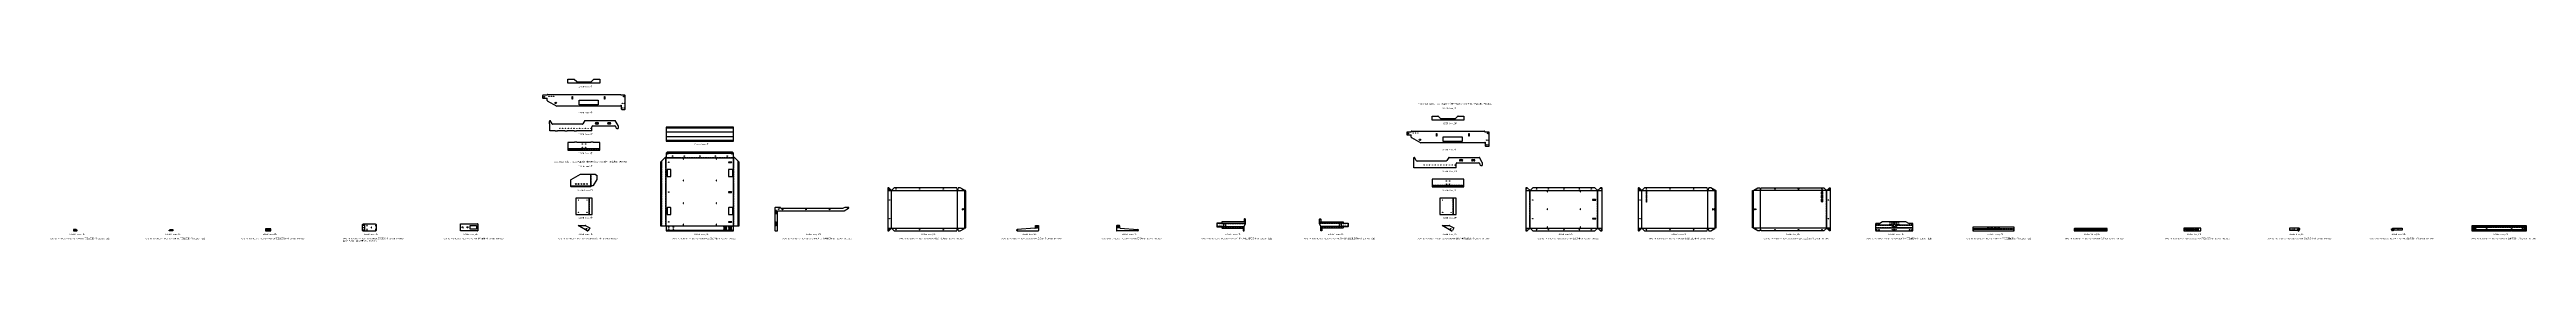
# Model space of a CAD drawing. Header units: inches. Extents: x -1146 to 51400, y 26380 to 29836.
import ezdxf

# ---------------------------------------------------------------- set-up
doc = ezdxf.new("R2010")
doc.units = ezdxf.units.IN
doc.header["$LTSCALE"] = 0.194989
doc.linetypes.add('CENTER', pattern=[50.8, 31.75, -6.35, 6.35, -6.35])
doc.layers.add('可见 (ISO)', color=7, linetype='Continuous', lineweight=25)
doc.layers.add('折弯线', color=1, linetype='CENTER')
doc.styles.add('Z-English', font='gbenor.shx', dxfattribs={"height": 10, "bigfont": 'hztxt.shx'})

msp = doc.modelspace()

# ---------------------------------------------------------------- linework, layer by layer
at = {"layer": '可见 (ISO)'}
for p, q in [((9315, 29489), (9315, 29441)), ((9410, 29495), (9321, 29495)), ((9321, 29435), (9410, 29435)), ((9410, 29495), (9410, 29509)), ((9410, 29386), (9410, 29435)), ((9416, 29515), (10964, 29515)), ((9851, 29836), (9976, 29836)), ((9851, 29751), (9851, 29836)), ((10529, 29751), (9851, 29751)), ((9943, 29410), (9943, 29470)), ((9943, 29470), (9951, 29470)), ((9951, 29470), (9951, 29410)), ((10037, 29779), (9983, 29833)), ((10336, 29776), (10044, 29776)), ((10397, 29833), (10343, 29779)), ((10404, 29836), (10529, 29836)), ((10529, 29836), (10529, 29751)), ((10629, 29410), (10629, 29470)), ((10629, 29470), (10637, 29470)), ((10637, 29470), (10637, 29410)), ((10970, 29509), (10970, 29495)), ((11055, 29495), (10970, 29495)), ((11065, 29205), (11065, 29485)), ((9413, 29381), (9613, 29266)), ((9462, 28939), (9467, 28939)), ((9462, 28890), (9462, 28939)), ((9467, 28959), (9473, 28959)), ((9467, 28939), (9467, 28959)), ((9516, 28889), (9477, 28956)), ((10964, 29265), (9616, 29265)), ((9951, 29410), (9943, 29410)), ((10090, 29295), (10090, 29395)), ((10090, 29395), (10490, 29395)), ((10490, 29295), (10090, 29295)), ((10207, 28956), (10168, 28889)), ((10211, 28959), (10851, 28959)), ((10447, 28914), (10487, 28914)), ((10490, 29395), (10490, 29295)), ((10637, 29410), (10629, 29410)), ((10707, 28914), (10747, 28914)), ((10916, 28850), (10855, 28956)), ((10970, 29285), (10982, 29285)), ((10970, 29285), (10970, 29271)), ((10982, 29285), (10982, 29205)), ((10992, 29195), (11055, 29195)), ((28182, 29053), (28307, 29053)), ((28182, 28968), (28182, 29053)), ((28860, 28968), (28182, 28968)), ((28368, 28995), (28314, 29050)), ((28667, 28993), (28375, 28993)), ((28728, 29050), (28674, 28995)), ((28735, 29053), (28860, 29053)), ((28860, 29053), (28860, 28968)), ((9467, 28890), (9462, 28890)), ((9467, 28739), (9467, 28890)), ((9583, 28739), (9467, 28739)), ((10150, 28879), (9533, 28879)), ((9583, 28734), (9583, 28739)), ((9632, 28734), (9583, 28734)), ((9783, 28739), (9632, 28739)), ((9632, 28739), (9632, 28734)), ((9783, 28734), (9783, 28739)), ((9832, 28734), (9783, 28734)), ((9983, 28739), (9832, 28739)), ((9832, 28739), (9832, 28734)), ((9983, 28734), (9983, 28739)), ((10032, 28734), (9983, 28734)), ((10361, 28739), (10032, 28739)), ((10032, 28739), (10032, 28734)), ((10361, 28739), (10361, 28824)), ((10381, 28844), (10847, 28844)), ((10487, 28884), (10447, 28884)), ((10747, 28884), (10707, 28884)), ((10867, 28824), (10867, 28809)), ((10887, 28789), (10917, 28789)), ((10917, 28847), (10917, 28789)), ((27646, 28705), (27646, 28657)), ((27741, 28711), (27652, 28711)), ((27652, 28651), (27741, 28651)), ((27741, 28711), (27741, 28725)), ((27741, 28603), (27741, 28651)), ((27744, 28598), (27944, 28482)), ((27747, 28731), (29295, 28731)), ((29295, 28481), (27947, 28481)), ((28274, 28626), (28274, 28686)), ((28274, 28686), (28282, 28686)), ((28282, 28626), (28274, 28626)), ((28282, 28686), (28282, 28626)), ((28421, 28511), (28421, 28611)), ((28421, 28611), (28821, 28611)), ((28821, 28511), (28421, 28511)), ((28821, 28611), (28821, 28511)), ((28960, 28626), (28960, 28686)), ((28960, 28686), (28968, 28686)), ((28968, 28626), (28960, 28626)), ((28968, 28686), (28968, 28626)), ((29301, 28725), (29301, 28711)), ((29386, 28711), (29301, 28711)), ((29301, 28501), (29313, 28501)), ((29301, 28501), (29301, 28487)), ((29313, 28501), (29313, 28421)), ((29323, 28411), (29386, 28411)), ((29396, 28421), (29396, 28701)), ((27794, 28155), (27798, 28155)), ((27794, 28106), (27794, 28155)), ((27798, 28106), (27794, 28106)), ((27798, 28175), (27804, 28175)), ((27798, 28155), (27798, 28175)), ((27798, 27955), (27798, 28106)), ((27914, 27955), (27798, 27955)), ((27848, 28105), (27809, 28172)), ((28482, 28095), (27865, 28095)), ((27914, 27950), (27914, 27955)), ((27963, 27950), (27914, 27950)), ((28114, 27955), (27963, 27955)), ((27963, 27955), (27963, 27950)), ((28114, 27950), (28114, 27955)), ((28163, 27950), (28114, 27950)), ((28314, 27955), (28163, 27955)), ((28163, 27955), (28163, 27950)), ((28314, 27950), (28314, 27955)), ((28363, 27950), (28314, 27950)), ((28692, 27955), (28363, 27955)), ((28363, 27955), (28363, 27950)), ((28538, 28172), (28499, 28105)), ((28543, 28175), (29182, 28175)), ((28692, 27955), (28692, 28040)), ((28712, 28060), (29178, 28060)), ((28778, 28130), (28818, 28130)), ((28818, 28100), (28778, 28100)), ((29038, 28130), (29078, 28130)), ((29078, 28100), (29038, 28100)), ((29248, 28066), (29186, 28172)), ((29198, 28040), (29198, 28025)), ((29218, 28005), (29248, 28005)), ((29248, 28064), (29248, 28005)), ((14243, 27101), (14243, 26621)), ((14353, 27111), (14253, 27111)), ((14262, 26981), (14262, 27041)), ((14273, 27041), (14273, 26981)), ((14298, 26621), (14298, 27026)), ((14308, 27036), (15705, 27036)), ((14373, 27091), (15693, 27091)), ((15726, 27109), (15693, 27091)), ((15710, 27037), (15806, 27092)), ((15801, 27111), (15731, 27111)), ((7570, 26616), (7570, 26756)), ((7575, 26761), (7935, 26761)), ((7935, 26611), (7575, 26611)), ((7780, 26646), (7780, 26726)), ((7780, 26726), (7912, 26726)), ((7912, 26646), (7780, 26646)), ((7912, 26726), (7912, 26646)), ((7940, 26756), (7940, 26616)), ((10066, 26723), (10224, 26723)), ((10256, 26613), (10066, 26723)), ((10229, 26721), (10313, 26673)), ((10313, 26673), (10283, 26621)), ((14253, 26611), (14288, 26611)), ((14262, 26731), (14262, 26791)), ((14273, 26791), (14273, 26731)), ((19758, 26666), (19382, 26641)), ((19383, 26611), (19827, 26611)), ((19767, 26676), (19767, 26676)), ((19837, 26676), (19837, 26621)), ((21488, 26676), (21488, 26621)), ((21942, 26611), (21498, 26611)), ((21558, 26676), (21558, 26676)), ((21567, 26666), (21943, 26641)), ((28398, 26723), (28555, 26723)), ((28587, 26613), (28398, 26723)), ((28560, 26721), (28645, 26673)), ((28645, 26673), (28615, 26621))]:
    msp.add_line(p, q, dxfattribs=at)
for points in [[(9851, 28329), (10529, 28329), (10529, 28488, 0.414214), (10524, 28493), (10390, 28493), (10390, 28498), (10340, 28498), (10340, 28493), (10040, 28493), (10040, 28498), (9990, 28498), (9990, 28493), (9856, 28493, 0.414214), (9851, 28488)], [(11933, 28527, 0.414214), (11938, 28522), (13362, 28522, 0.414214), (13367, 28527), (13367, 28816, 0.414214), (13362, 28821), (11938, 28821, 0.414214), (11933, 28816)], [(11955, 27776, 0.414214), (11965, 27766), (12025, 27766, 0.414214), (12035, 27776), (12035, 27906, 0.414214), (12025, 27916), (11965, 27916, 0.414214), (11955, 27906)], [(12302, 28138), (12302, 28148, 1), (12297, 28148), (12297, 28138, 1)], [(13002, 28138), (13002, 28148, 1), (12997, 28148), (12997, 28138, 1)], [(13260, 28065), (13320, 28065, 1), (13320, 28076), (13260, 28076, 1)], [(13255, 27776, 0.414214), (13265, 27766), (13340, 27766, 0.414214), (13350, 27776), (13350, 27906, 0.414214), (13340, 27916), (13265, 27916, 0.414214), (13255, 27906)], [(10421, 27818, -0.131645), (10426, 27816), (10458, 27798, -0.267957), (10463, 27789), (10463, 27707, -0.131652), (10462, 27702), (10387, 27573, -0.267949), (10379, 27568), (10341, 27568), (10338, 27571), (10339, 27567), (10339, 27545), (9926, 27545, -0.414214), (9916, 27555), (9916, 27694, -0.267949), (9921, 27703), (10118, 27816, -0.131652), (10123, 27818)], [(12302, 27678), (12302, 27688, 1), (12297, 27688), (12297, 27678, 1)], [(13002, 27678), (13002, 27688, 1), (12997, 27688), (12997, 27678, 1)], [(13260, 27430), (13320, 27430, 1), (13320, 27441), (13260, 27441, 1)], [(16637, 26621, 0.414214), (16647, 26611), (16657, 26611), (16715, 26669), (16773, 26611), (18101, 26611), (18117, 26671), (18133, 26611), (18170, 26611, 0.131644), (18175, 26612), (18262, 26662), (18262, 26672), (18281, 26672, 0.414214), (18291, 26682), (18291, 27457, 0.414214), (18281, 27467), (18262, 27467), (18262, 27477), (18175, 27527, 0.131644), (18170, 27528), (18133, 27528), (18117, 27468), (18101, 27528), (16773, 27528), (16715, 27470), (16657, 27528), (16647, 27528, 0.414214), (16637, 27518)], [(28182, 27545), (28860, 27545), (28860, 27705, 0.414214), (28855, 27710), (28721, 27710), (28721, 27714), (28671, 27714), (28671, 27710), (28371, 27710), (28371, 27714), (28321, 27714), (28321, 27710), (28187, 27710, 0.414214), (28182, 27705)], [(30170, 26621, 0.414214), (30180, 26611), (30204, 26611), (30262, 26669), (30321, 26611), (31639, 26611), (31697, 26669), (31756, 26611), (31780, 26611, 0.414214), (31790, 26621), (31790, 27518, 0.414214), (31780, 27528), (31756, 27528), (31697, 27470), (31639, 27528), (30321, 27528), (30262, 27470), (30204, 27528), (30180, 27528, 0.414214), (30170, 27518)], [(30633, 27443), (30633, 27453, 1), (30627, 27453), (30627, 27443, 1)], [(31333, 27443), (31333, 27453, 1), (31327, 27453), (31327, 27443, 1)], [(32556, 26621, 0.414214), (32566, 26611), (32575, 26611), (32633, 26669), (32692, 26611), (34020, 26611), (34036, 26671), (34052, 26611), (34089, 26611, 0.131644), (34094, 26612), (34180, 26662), (34180, 26672), (34200, 26672, 0.414214), (34210, 26682), (34210, 27457, 0.414214), (34200, 27467), (34180, 27467), (34180, 27477), (34094, 27527, 0.131644), (34089, 27528), (34052, 27528), (34036, 27468), (34020, 27528), (32692, 27528), (32633, 27470), (32575, 27528), (32566, 27528, 0.414214), (32556, 27518)], [(32740, 27393), (32740, 27443, 1), (32722, 27443), (32722, 27393, 1)], [(32740, 27313), (32740, 27363, 1), (32722, 27363), (32722, 27313, 1)], [(36632, 26621, -0.414214), (36622, 26611), (36613, 26611), (36555, 26669), (36496, 26611), (35168, 26611), (35152, 26671), (35136, 26611), (35099, 26611, -0.131644), (35094, 26612), (35008, 26662), (35008, 26672), (34988, 26672, -0.414214), (34978, 26682), (34978, 27457, -0.414214), (34988, 27467), (35008, 27467), (35008, 27477), (35094, 27527, -0.131644), (35099, 27528), (35136, 27528), (35152, 27468), (35168, 27528), (36496, 27528), (36555, 27470), (36613, 27528), (36622, 27528, -0.414214), (36632, 27518)], [(36448, 27393), (36448, 27443, -1), (36466, 27443), (36466, 27393, -1)], [(36448, 27313), (36448, 27363, -1), (36466, 27363), (36466, 27313, -1)], [(11955, 26966, 0.414214), (11965, 26956), (12025, 26956, 0.414214), (12035, 26966), (12035, 27096, 0.414214), (12025, 27106), (11965, 27106, 0.414214), (11955, 27096)], [(12302, 27198), (12302, 27208, 1), (12297, 27208), (12297, 27198, 1)], [(13002, 27198), (13002, 27208, 1), (12997, 27208), (12997, 27198, 1)], [(13260, 26795), (13320, 26795, 1), (13320, 26806), (13260, 26806, 1)], [(13255, 26966, 0.414214), (13265, 26956), (13340, 26956, 0.414214), (13350, 26966), (13350, 27096, 0.414214), (13340, 27106), (13265, 27106, 0.414214), (13255, 27096)], [(18222, 27062), (18222, 27077, 1), (18215, 27077), (18215, 27062, 1)], [(18247, 27062), (18247, 27077, 1), (18240, 27077), (18240, 27062, 1)], [(23619, 26702, 0.414214), (23624, 26697), (23714, 26697, 0.414214), (23719, 26702), (23719, 26710), (23724, 26710), (23724, 26676, 0.414214), (23729, 26671), (24168, 26671, -0.414214), (24173, 26666), (24173, 26616, 0.414214), (24178, 26611), (24193, 26611, 0.414214), (24198, 26616), (24198, 26707), (24223, 26767), (24223, 26859, 0.414214), (24218, 26864), (24203, 26864, 0.414214), (24198, 26859), (24198, 26809, -0.414214), (24193, 26804), (23729, 26804, 0.414214), (23724, 26799), (23724, 26765), (23719, 26765), (23719, 26772, 0.414214), (23714, 26777), (23624, 26777, 0.414214), (23619, 26772)], [(26401, 26702, -0.414214), (26396, 26697), (26306, 26697, -0.414214), (26301, 26702), (26301, 26710), (26296, 26710), (26296, 26676, -0.414214), (26291, 26671), (25852, 26671, 0.414214), (25847, 26666), (25847, 26616, -0.414214), (25842, 26611), (25827, 26611, -0.414214), (25822, 26616), (25822, 26707), (25797, 26767), (25797, 26859, -0.414214), (25802, 26864), (25817, 26864, -0.414214), (25822, 26859), (25822, 26809, 0.414214), (25827, 26804), (26291, 26804, -0.414214), (26296, 26799), (26296, 26765), (26301, 26765), (26301, 26772, -0.414214), (26306, 26777), (26396, 26777, -0.414214), (26401, 26772)], [(30633, 27064), (30633, 27074, 1), (30627, 27074), (30627, 27064, 1)], [(31333, 27064), (31333, 27074, 1), (31327, 27074), (31327, 27064, 1)], [(31590, 27264), (31650, 27264, 1), (31650, 27275), (31590, 27275, 1)], [(31590, 26864), (31650, 26864, 1), (31650, 26875), (31590, 26875, 1)], [(32740, 27233), (32740, 27283, 1), (32722, 27283), (32722, 27233, 1)], [(34141, 27062), (34141, 27077, 1), (34134, 27077), (34134, 27062, 1)], [(34166, 27062), (34166, 27077, 1), (34159, 27077), (34159, 27062, 1)], [(35022, 27062), (35022, 27077, -1), (35029, 27077), (35029, 27062, -1)], [(35047, 27062), (35047, 27077, -1), (35054, 27077), (35054, 27062, -1)], [(36448, 27233), (36448, 27283, -1), (36466, 27283), (36466, 27233, -1)], [(37593, 26621, 0.414214), (37603, 26611), (38372, 26611, 0.414214), (38382, 26621), (38382, 26759, 0.414214), (38372, 26769), (38300, 26769, -0.124937), (38295, 26770), (38235, 26803, 0.124937), (38230, 26804), (37745, 26804, 0.124937), (37741, 26803), (37680, 26770, -0.124937), (37676, 26769), (37603, 26769, 0.414214), (37593, 26759)], [(-639, 26616, 0.414214), (-634, 26611), (-572, 26611, 0.767327), (-567, 26629), (-585, 26640, 0.131652), (-588, 26641), (-634, 26641, 0.414214), (-639, 26636)], [(1468, 26616, -0.414214), (1463, 26611), (1401, 26611, -0.767327), (1396, 26629), (1414, 26640, -0.131652), (1416, 26641), (1463, 26641, -0.414214), (1468, 26636)], [(3437, 26616, 0.414214), (3442, 26611), (3545, 26611, 0.414214), (3550, 26616), (3550, 26651, 0.414214), (3545, 26656), (3442, 26656, 0.414214), (3437, 26651)], [(3447, 26645), (3457, 26645, 1), (3457, 26651), (3447, 26651, 1)], [(3447, 26615), (3457, 26615, 1), (3457, 26621), (3447, 26621, 1)], [(3539, 26628), (3539, 26638, 1), (3521, 26638), (3521, 26628, 1)], [(5485, 26631, 0.414214), (5505, 26611), (5770, 26611, 0.414214), (5790, 26631), (5790, 26731, 0.414214), (5770, 26751), (5505, 26751, 0.414214), (5485, 26731)], [(5595, 26720), (5595, 26730, 1), (5587, 26730), (5587, 26720, 1)], [(5595, 26631), (5595, 26641, 1), (5587, 26641), (5587, 26631, 1)], [(5685, 26676), (5685, 26686, 1), (5677, 26686), (5677, 26676, 1)], [(5774, 26720), (5774, 26730, 1), (5766, 26730), (5766, 26720, 1)], [(5774, 26631), (5774, 26641, 1), (5766, 26641), (5766, 26631, 1)], [(12302, 26738), (12302, 26748, 1), (12297, 26748), (12297, 26738, 1)], [(13002, 26738), (13002, 26748, 1), (12997, 26748), (12997, 26738, 1)], [(13160, 26685), (13220, 26685, 1), (13220, 26696), (13160, 26696, 1)], [(13160, 26645), (13220, 26645, 1), (13220, 26656), (13160, 26656, 1)], [(13260, 26685), (13320, 26685, 1), (13320, 26696), (13260, 26696, 1)], [(13260, 26645), (13320, 26645, 1), (13320, 26656), (13260, 26656, 1)], [(30633, 26686), (30633, 26696, 1), (30627, 26696), (30627, 26686, 1)], [(31333, 26686), (31333, 26696, 1), (31327, 26696), (31327, 26686, 1)], [(37963, 26744), (37963, 26722, 1), (38013, 26722), (38013, 26744)], [(39654, 26616, 0.414214), (39659, 26611), (40527, 26611, 0.414214), (40532, 26616), (40532, 26687, 0.414214), (40527, 26692), (39659, 26692, 0.414214), (39654, 26687)], [(41807, 26611), (42507, 26611), (42507, 26655, 0.414214), (42502, 26660), (41812, 26660, 0.414214), (41807, 26655)], [(44133, 26616, 0.414214), (44138, 26611), (44489, 26611, 0.414214), (44494, 26616), (44494, 26666, 0.414214), (44489, 26671), (44138, 26671, 0.414214), (44133, 26666)], [(44205, 26631), (44255, 26631, 1), (44255, 26650), (44205, 26650, 1)], [(44285, 26631), (44335, 26631, 1), (44335, 26650), (44285, 26650, 1)], [(44365, 26631), (44415, 26631, 1), (44415, 26650), (44365, 26650, 1)], [(46370, 26630, 0.414214), (46375, 26625), (46544, 26625), (46567, 26611, 0.414214), (46574, 26613), (46595, 26650, 0.414214), (46593, 26656), (46570, 26670), (46375, 26670, 0.414214), (46370, 26665)], [(46568, 26620), (46573, 26629, 1), (46567, 26633), (46562, 26624, 1)], [(46581, 26642), (46586, 26651, 1), (46579, 26654), (46574, 26646, 1)], [(48764, 26630, -0.414214), (48759, 26625), (48590, 26625), (48567, 26611, -0.414214), (48560, 26613), (48539, 26650, -0.414214), (48541, 26656), (48564, 26670), (48759, 26670, -0.414214), (48764, 26665)], [(48553, 26642), (48548, 26651, -1), (48554, 26654), (48559, 26646, -1)], [(48566, 26620), (48561, 26629, -1), (48567, 26633), (48572, 26624, -1)], [(50240, 26616, 0.414214), (50245, 26611), (50544, 26611, 0.414214), (50549, 26616), (50549, 26621, -0.414214), (50555, 26627, -0.414214), (50561, 26621), (50561, 26616, 0.414214), (50566, 26611), (51074, 26611, 0.414214), (51079, 26616), (51079, 26621, -0.414214), (51085, 26627, -0.414214), (51091, 26621), (51091, 26616, 0.414214), (51096, 26611), (51395, 26611, 0.414214), (51400, 26616), (51400, 26716, 0.414214), (51395, 26721), (51096, 26721, 0.414214), (51091, 26716), (51091, 26711, -0.414214), (51085, 26704, -0.414214), (51079, 26711), (51079, 26716, 0.414214), (51074, 26721), (50566, 26721, 0.414214), (50561, 26716), (50561, 26711, -0.414214), (50555, 26704, -0.414214), (50549, 26711), (50549, 26716, 0.414214), (50544, 26721), (50245, 26721, 0.414214), (50240, 26716)], [(50257, 26675), (50272, 26675, 1), (50272, 26682), (50257, 26682, 1)], [(50257, 26650), (50272, 26650, 1), (50272, 26657), (50257, 26657, 1)], [(50287, 26675), (50302, 26675, 1), (50302, 26682), (50287, 26682, 1)], [(50287, 26650), (50302, 26650, 1), (50302, 26657), (50287, 26657, 1)], [(50317, 26675), (50332, 26675, 1), (50332, 26682), (50317, 26682, 1)], [(50317, 26650), (50332, 26650, 1), (50332, 26657), (50317, 26657, 1)], [(51307, 26675), (51322, 26675, 1), (51322, 26682), (51307, 26682, 1)], [(51307, 26650), (51322, 26650, 1), (51322, 26657), (51307, 26657, 1)], [(51337, 26675), (51352, 26675, 1), (51352, 26682), (51337, 26682, 1)], [(51337, 26650), (51352, 26650, 1), (51352, 26657), (51337, 26657, 1)], [(51367, 26675), (51382, 26675, 1), (51382, 26682), (51367, 26682, 1)], [(51367, 26650), (51382, 26650, 1), (51382, 26657), (51367, 26657, 1)]]:
    msp.add_lwpolyline(points, format="xyb", close=True, dxfattribs=at)
for points in [[(11815, 28074), (11815, 26716), (11929, 26716), (11936, 26722), (11933, 26715), (11933, 26611), (13367, 26611), (13367, 26715), (13364, 26722), (13371, 26716), (13485, 26716), (13485, 28074), (13388, 28171), (13371, 28171), (13364, 28165), (13367, 28172), (13367, 28262), (13343, 28286), (11957, 28286), (11933, 28262), (11933, 28172), (11936, 28165), (11929, 28171), (11912, 28171)], [(10017, 26959), (10362, 26959), (10362, 27309), (10017, 27309)], [(28349, 26959), (28694, 26959), (28694, 27309), (28349, 27309)]]:
    msp.add_lwpolyline(points, close=True, dxfattribs=at)
for points in [[(19767, 26676), (19767, 26713, -0.414214), (19777, 26723), (19827, 26723, -0.414214), (19837, 26713), (19837, 26676)], [(21558, 26676), (21558, 26713, 0.414214), (21548, 26723), (21498, 26723, 0.414214), (21488, 26713), (21488, 26676)]]:
    msp.add_lwpolyline(points, format="xyb", dxfattribs=at)
for centre, radius in [((9345, 29465), 8), ((9450, 29475), 3.32), ((9500, 29475), 3.32), ((9550, 29475), 3.32), ((11035, 29470), 8), ((9594, 29333), 15), ((11005, 29325), 4.19), ((11005, 29225), 4.19), ((11045, 29325), 4.19), ((11045, 29225), 4.19), ((9681, 28794), 2.46), ((9741, 28794), 2.46), ((9801, 28794), 2.46), ((9861, 28794), 2.46), ((9921, 28794), 2.46), ((9981, 28794), 2.46), ((10041, 28794), 2.46), ((10101, 28794), 2.46), ((10155, 28458), 4.19), ((10155, 28388), 4.19), ((10161, 28794), 2.46), ((10221, 28794), 2.46), ((10225, 28458), 4.19), ((10225, 28388), 4.19), ((10281, 28794), 2.46), ((10341, 28794), 2.46), ((27676, 28681), 8), ((27781, 28691), 3.32), ((27831, 28691), 3.32), ((27881, 28691), 3.32), ((27926, 28549), 15), ((29336, 28541), 4.19), ((29336, 28441), 4.19), ((29366, 28686), 8), ((29376, 28541), 4.19), ((29376, 28441), 4.19), ((11970, 28246), 5.5), ((11990, 28071), 5.5), ((12070, 28201), 5.5), ((12320, 28201), 5.5), ((12650, 28201), 5.5), ((12980, 28201), 5.5), ((13230, 28201), 5.5), ((13330, 28246), 5.5), ((28012, 28010), 2.46), ((28072, 28010), 2.46), ((28132, 28010), 2.46), ((28192, 28010), 2.46), ((28252, 28010), 2.46), ((28312, 28010), 2.46), ((28372, 28010), 2.46), ((28432, 28010), 2.46), ((28492, 28010), 2.46), ((28552, 28010), 2.46), ((28612, 28010), 2.46), ((28672, 28010), 2.46), ((10016, 27608), 9), ((10076, 27608), 9), ((10136, 27608), 9), ((10196, 27608), 9), ((10256, 27608), 9), ((11990, 27436), 5.5), ((16652, 27498), 5.5), ((16677, 27488), 8), ((16812, 27503), 5.5), ((17312, 27503), 5.5), ((17812, 27503), 5.5), ((18223, 27482), 5.5), ((28486, 27674), 4.19), ((28486, 27604), 4.19), ((28556, 27674), 4.19), ((28556, 27604), 4.19), ((30185, 27508), 5.5), ((30400, 27503), 5.5), ((30650, 27503), 5.5), ((30980, 27503), 5.5), ((31310, 27503), 5.5), ((31560, 27503), 5.5), ((31775, 27508), 5.5), ((32571, 27498), 5.5), ((32596, 27488), 8), ((32731, 27503), 5.5), ((33231, 27503), 5.5), ((33731, 27503), 5.5), ((34141, 27482), 5.5), ((35047, 27482), 5.5), ((35457, 27503), 5.5), ((35957, 27503), 5.5), ((36457, 27503), 5.5), ((36592, 27488), 8), ((36617, 27498), 5.5), ((10077, 27264), 2.46), ((10077, 27004), 2.46), ((10257, 27264), 2.46), ((10257, 27004), 2.46), ((11990, 26801), 5.5), ((14323, 27071), 8), ((14333, 27096), 5.5), ((14403, 27066), 5.5), ((14903, 27066), 5.5), ((15403, 27066), 5.5), ((15793, 27096), 5.5), ((16677, 27269), 5.5), ((16677, 26869), 5.5), ((24210, 26850), 4.19), ((24210, 26800), 4.19), ((25810, 26850), 4.19), ((25810, 26800), 4.19), ((28409, 27264), 2.46), ((28409, 27004), 2.46), ((28589, 27264), 2.46), ((28589, 27004), 2.46), ((30320, 27269), 5.5), ((30320, 26869), 5.5), ((32596, 27269), 5.5), ((32596, 26869), 5.5), ((36592, 27269), 5.5), ((36592, 26869), 5.5), ((-629, 26626), 3.5), ((-609, 26626), 3.5), ((-572, 26621), 5), ((1401, 26621), 5), ((1438, 26626), 3.5), ((1458, 26626), 3.5), ((5510, 26681), 4.25), ((7575, 26756), 2.75), ((7575, 26686), 2.75), ((7575, 26616), 2.75), ((7614, 26701), 1.75), ((7620, 26686), 5.5), ((7627, 26671), 1.75), ((7720, 26686), 11.2), ((7755, 26756), 2.75), ((7755, 26616), 2.75), ((7935, 26756), 2.75), ((7935, 26686), 2.75), ((7935, 26616), 2.75), ((10246, 26655), 6.5), ((11990, 26691), 5.5), ((11990, 26651), 5.5), ((12090, 26691), 5.5), ((12090, 26651), 5.5), ((16652, 26641), 5.5), ((16677, 26651), 8), ((16812, 26636), 5.5), ((17312, 26636), 5.5), ((17812, 26636), 5.5), ((18223, 26657), 5.5), ((19383, 26626), 9), ((19792, 26707), 5.5), ((19827, 26707), 5.5), ((21498, 26707), 5.5), ((21533, 26707), 5.5), ((21942, 26626), 9), ((23634, 26762), 4.5), ((23634, 26712), 4.5), ((23669, 26762), 4.5), ((23669, 26712), 4.5), ((23704, 26762), 4.5), ((23704, 26712), 4.5), ((23759, 26750), 4.5), ((23759, 26725), 4.5), ((23799, 26750), 4.5), ((23799, 26725), 4.5), ((24185, 26675), 5.5), ((24185, 26625), 5.5), ((25835, 26675), 5.5), ((25835, 26625), 5.5), ((26221, 26750), 4.5), ((26221, 26725), 4.5), ((26261, 26750), 4.5), ((26261, 26725), 4.5), ((26316, 26762), 4.5), ((26316, 26712), 4.5), ((26351, 26762), 4.5), ((26351, 26712), 4.5), ((26386, 26762), 4.5), ((26386, 26712), 4.5), ((28578, 26655), 6.5), ((30185, 26631), 5.5), ((30400, 26636), 5.5), ((30650, 26636), 5.5), ((30980, 26636), 5.5), ((31310, 26636), 5.5), ((31560, 26636), 5.5), ((31775, 26631), 5.5), ((32571, 26641), 5.5), ((32596, 26651), 8), ((32731, 26636), 5.5), ((33231, 26636), 5.5), ((33731, 26636), 5.5), ((34141, 26657), 5.5), ((35047, 26657), 5.5), ((35457, 26636), 5.5), ((35957, 26636), 5.5), ((36457, 26636), 5.5), ((36592, 26651), 8), ((36617, 26641), 5.5), ((37614, 26633), 5.5), ((37614, 26756), 4.19), ((37664, 26633), 5.5), ((37664, 26756), 4.19), ((37896, 26794), 4.19), ((37896, 26759), 4.19), ((37932, 26794), 4.19), ((37932, 26759), 4.19), ((37945, 26707), 4.19), ((37950, 26779), 4.19), ((37950, 26636), 4.19), ((37988, 26779), 10), ((37988, 26636), 10), ((38025, 26779), 4.19), ((38025, 26636), 4.19), ((38030, 26707), 4.19), ((38044, 26794), 4.19), ((38044, 26759), 4.19), ((38080, 26794), 4.19), ((38080, 26759), 4.19), ((38312, 26633), 5.5), ((38312, 26756), 4.19), ((38362, 26633), 5.5), ((38362, 26756), 4.19), ((39663, 26638), 4.5), ((39663, 26618), 4.5), ((39972, 26677), 2.46), ((39992, 26677), 2.46), ((40046, 26677), 2.46), ((40066, 26677), 2.46), ((40120, 26677), 2.46), ((40140, 26677), 2.46), ((40194, 26677), 2.46), ((40214, 26677), 2.46), ((40523, 26638), 4.5), ((40523, 26618), 4.5), ((41957, 26652), 5.5), ((42357, 26652), 5.5), ((44158, 26641), 5.25), ((46385, 26660), 2.46), ((46385, 26635), 2.46), ((46415, 26660), 2.46), ((46415, 26635), 2.46), ((46445, 26660), 2.46), ((46445, 26635), 2.46), ((46475, 26660), 2.46), ((46475, 26635), 2.46), ((48659, 26660), 2.46), ((48659, 26635), 2.46), ((48689, 26660), 2.46), ((48689, 26635), 2.46), ((48719, 26660), 2.46), ((48719, 26635), 2.46), ((48749, 26660), 2.46), ((48749, 26635), 2.46), ((50555, 26666), 5.5), ((51085, 26666), 5.5)]:
    msp.add_circle(centre, radius, dxfattribs=at)
for centre, radius, start, end in [((9321, 29489), 6, 90, 180), ((9321, 29441), 6, 180, -90), ((9416, 29509), 6, 90, 180), ((9976, 29826), 10, 45, 90), ((10044, 29786), 10, -135, -90), ((10336, 29786), 10, -90, -45), ((10404, 29826), 10, 90, 135), ((10964, 29509), 6, 0, 90), ((11055, 29485), 10, 0, 90), ((9416, 29386), 6, 180, -120), ((9473, 28954), 5, 30, 90), ((9616, 29271), 6, -120, -90), ((10211, 28954), 5, 90, 150), ((10447, 28899), 15, 90, -90), ((10487, 28899), 15, -90, 90), ((10707, 28899), 15, 90, -90), ((10747, 28899), 15, -90, 90), ((10851, 28954), 5, 30, 90), ((10964, 29271), 6, -90, 0), ((10992, 29205), 10, 180, -90), ((11055, 29205), 10, -90, 0), ((28307, 29043), 10, 45, 90), ((28375, 29003), 10, -135, -90), ((28667, 29003), 10, -90, -45), ((28735, 29043), 10, 90, 135), ((9533, 28899), 20, -150, -90), ((10150, 28899), 20, -90, -30), ((10381, 28824), 20, 90, 180), ((10847, 28824), 20, 0, 90), ((10887, 28809), 20, 180, -90), ((10912, 28847), 5, 0, 30), ((27652, 28705), 6, 90, 180), ((27652, 28657), 6, 180, -90), ((27747, 28725), 6, 90, 180), ((27747, 28603), 6, 180, -120), ((27947, 28487), 6, -120, -90), ((29295, 28725), 6, 0, 90), ((29295, 28487), 6, -90, 0), ((29323, 28421), 10, 180, -90), ((29386, 28701), 10, 0, 90), ((29386, 28421), 10, -90, 0), ((27804, 28170), 5, 30, 90), ((27865, 28115), 20, -150, -90), ((28482, 28115), 20, -90, -30), ((28543, 28170), 5, 90, 150), ((28712, 28040), 20, 90, 180), ((28778, 28115), 15, 90, -90), ((28818, 28115), 15, -90, 90), ((29038, 28115), 15, 90, -90), ((29078, 28115), 15, -90, 90), ((29178, 28040), 20, 0, 90), ((29182, 28170), 5, 30, 90), ((29218, 28025), 20, 180, -90), ((29243, 28064), 5, 0, 30), ((14253, 27101), 10, 90, 180), ((14268, 27041), 5.5, 0, 180), ((14268, 26981), 5.5, 180, 0), ((14308, 27026), 10, 90, 180), ((14353, 27101), 10, 0, 90), ((14373, 27101), 10, 180, -90), ((15705, 27046), 10, -90, -60), ((15731, 27101), 10, 90, 120), ((15801, 27101), 10, -60, 90), ((5501, 26730), 4.25, 100, -80), ((5501, 26631), 4.25, 80, -100), ((5510, 26681), 54.2, 80, 100), ((5510, 26681), 54.2, -100, -80), ((5510, 26681), 45.8, 80, 100), ((5510, 26681), 45.8, -100, -80), ((5519, 26730), 4.25, -100, 80), ((5519, 26631), 4.25, -80, 100), ((7575, 26756), 5, 90, 180), ((7575, 26616), 5, 180, -90), ((7935, 26756), 5, 0, 90), ((7935, 26616), 5, -90, 0), ((10224, 26713), 10, 60, 90), ((10266, 26631), 20, -120, -30), ((14253, 26621), 10, 180, -90), ((14268, 26791), 5.5, 0, 180), ((14268, 26731), 5.5, 180, 0), ((14288, 26621), 10, -90, 0), ((19383, 26626), 15, 93.7943, -90), ((19757, 26676), 10, -86.2057, 0), ((19827, 26621), 10, -90, 0), ((21498, 26621), 10, 180, -90), ((21568, 26676), 10, 180, -93.7943), ((21942, 26626), 15, -90, 86.2057), ((28555, 26713), 10, 60, 90), ((28597, 26631), 20, -120, -30)]:
    msp.add_arc(centre, radius, start, end, dxfattribs=at)
at = {"layer": '折弯线', "color": 1, "linetype": 'CENTER', "ltscale": 0.5}
for points in [[(11933, 28805), (13367, 28805)], [(11933, 28721), (13367, 28721)], [(11933, 28622), (13367, 28622)], [(11933, 28538), (13367, 28538)], [(9851, 28360), (10529, 28360)], [(11837, 26716), (11837, 28096)], [(11930, 28168), (13370, 28168)], [(11932, 26716), (11932, 28171)], [(11934, 28263), (13365, 28263)], [(13367, 26716), (13367, 28171)], [(13462, 26716), (13462, 28096)], [(9916, 27569), (10341, 27569)], [(10340, 27568), (10340, 27818)], [(16637, 27471), (16714, 27471)], [(16715, 26669), (16715, 27470)], [(16716, 27471), (18117, 27471)], [(18117, 26671), (18117, 27468)], [(18118, 27471), (18262, 27471)], [(18268, 26672), (18268, 27467)], [(28182, 27576), (28860, 27576)], [(30170, 27471), (30262, 27471)], [(30262, 26669), (30262, 27470)], [(30263, 27471), (31697, 27471)], [(31697, 26669), (31697, 27470)], [(31698, 27471), (31790, 27471)], [(32556, 27471), (32633, 27471)], [(32633, 26669), (32633, 27470)], [(32634, 27471), (34035, 27471)], [(34036, 26671), (34036, 27468)], [(34037, 27471), (34180, 27471)], [(34186, 26672), (34186, 27467)], [(35002, 26672), (35002, 27467)], [(35151, 27471), (35008, 27471)], [(35152, 26671), (35152, 27468)], [(36554, 27471), (35153, 27471)], [(36632, 27471), (36555, 27471)], [(36555, 26669), (36555, 27470)], [(10305, 26959), (10305, 27309)], [(28636, 26959), (28636, 27309)], [(-591, 26611), (-591, 26641)], [(1420, 26611), (1420, 26641)], [(3472, 26611), (3472, 26656)], [(3502, 26611), (3502, 26656)], [(5543, 26611), (5543, 26751)], [(11930, 26718), (13370, 26718)], [(11933, 26623), (13367, 26623)], [(16637, 26668), (16714, 26668)], [(16716, 26668), (18117, 26668)], [(18118, 26668), (18262, 26668)], [(19767, 26682), (19837, 26682)], [(21558, 26682), (21488, 26682)], [(23724, 26773), (24223, 26773)], [(23724, 26702), (24198, 26702)], [(26296, 26773), (25797, 26773)], [(26296, 26702), (25822, 26702)], [(30170, 26668), (30262, 26668)], [(30263, 26668), (31697, 26668)], [(31698, 26668), (31790, 26668)], [(32556, 26668), (32633, 26668)], [(32634, 26668), (34035, 26668)], [(34037, 26668), (34180, 26668)], [(35151, 26668), (35008, 26668)], [(36554, 26668), (35153, 26668)], [(36632, 26668), (36555, 26668)], [(37593, 26738), (37963, 26738)], [(37593, 26676), (38382, 26676)], [(38013, 26738), (38382, 26738)], [(39654, 26654), (40532, 26654)], [(41807, 26641), (42507, 26641)], [(41807, 26626), (42507, 26626)], [(44181, 26611), (44181, 26671)], [(44440, 26611), (44440, 26671)], [(46539, 26625), (46565, 26670)], [(48595, 26625), (48569, 26670)], [(50240, 26693), (51400, 26693)], [(50240, 26638), (51400, 26638)]]:
    msp.add_lwpolyline(points, dxfattribs=at)
at = {"layer": '折弯线', "color": 5, "linetype": 'CENTER'}
for points in [[(9851, 28367), (10529, 28367)], [(9851, 28353), (10529, 28353)], [(11835, 26716), (11835, 28096)], [(11840, 26716), (11840, 28096)], [(11930, 26716), (11930, 28171)], [(11930, 28171), (13370, 28171)], [(11930, 28166), (13370, 28166)], [(11934, 28266), (13365, 28266)], [(11934, 28261), (13365, 28261)], [(11935, 26716), (11935, 28171)], [(13365, 26716), (13365, 28171)], [(13370, 26716), (13370, 28171)], [(13460, 26716), (13460, 28096)], [(13465, 26716), (13465, 28096)], [(9916, 27570), (10341, 27570)], [(9916, 27568), (10341, 27568)], [(10338, 27568), (10338, 27818)], [(10341, 27568), (10341, 27818)], [(16637, 27473), (16714, 27473)], [(16637, 27468), (16714, 27468)], [(16712, 26669), (16712, 27470)], [(16716, 27473), (18117, 27473)], [(16716, 27468), (18117, 27468)], [(16717, 26669), (16717, 27470)], [(18118, 27473), (18262, 27473)], [(18118, 27468), (18262, 27468)], [(28182, 27583), (28860, 27583)], [(28182, 27570), (28860, 27570)], [(30170, 27473), (30262, 27473)], [(30170, 27468), (30262, 27468)], [(30260, 26669), (30260, 27470)], [(30263, 27473), (31697, 27473)], [(30263, 27468), (31697, 27468)], [(30265, 26669), (30265, 27470)], [(31695, 26669), (31695, 27470)], [(31698, 27473), (31790, 27473)], [(31698, 27468), (31790, 27468)], [(31700, 26669), (31700, 27470)], [(32556, 27473), (32633, 27473)], [(32556, 27468), (32633, 27468)], [(32631, 26669), (32631, 27470)], [(32634, 27473), (34035, 27473)], [(32634, 27468), (34035, 27468)], [(32636, 26669), (32636, 27470)], [(34037, 27473), (34180, 27473)], [(34037, 27468), (34180, 27468)], [(35151, 27473), (35008, 27473)], [(35151, 27468), (35008, 27468)], [(36554, 27473), (35153, 27473)], [(36554, 27468), (35153, 27468)], [(36552, 26669), (36552, 27470)], [(36632, 27473), (36555, 27473)], [(36632, 27468), (36555, 27468)], [(36557, 26669), (36557, 27470)], [(10302, 26959), (10302, 27309)], [(10307, 26959), (10307, 27309)], [(28634, 26959), (28634, 27309)], [(28639, 26959), (28639, 27309)], [(-594, 26611), (-594, 26641)], [(-589, 26611), (-589, 26641)], [(1418, 26611), (1418, 26641)], [(1423, 26611), (1423, 26641)], [(3470, 26611), (3470, 26656)], [(3475, 26611), (3475, 26656)], [(3500, 26611), (3500, 26656)], [(3505, 26611), (3505, 26656)], [(5540, 26611), (5540, 26751)], [(5545, 26611), (5545, 26751)], [(11930, 26721), (13370, 26721)], [(11930, 26716), (13370, 26716)], [(11933, 26626), (13367, 26626)], [(11933, 26621), (13367, 26621)], [(16637, 26671), (16714, 26671)], [(16637, 26666), (16714, 26666)], [(16716, 26671), (18117, 26671)], [(16716, 26666), (18117, 26666)], [(18118, 26671), (18262, 26671)], [(18118, 26666), (18262, 26666)], [(19767, 26686), (19837, 26686)], [(19767, 26678), (19837, 26678)], [(21558, 26686), (21488, 26686)], [(21558, 26678), (21488, 26678)], [(23724, 26777), (24223, 26777)], [(23724, 26769), (24223, 26769)], [(23724, 26706), (24198, 26706)], [(23724, 26697), (24198, 26697)], [(26296, 26777), (25797, 26777)], [(26296, 26769), (25797, 26769)], [(26296, 26706), (25822, 26706)], [(26296, 26697), (25822, 26697)], [(30170, 26671), (30262, 26671)], [(30170, 26666), (30262, 26666)], [(30263, 26671), (31697, 26671)], [(30263, 26666), (31697, 26666)], [(31698, 26671), (31790, 26671)], [(31698, 26666), (31790, 26666)], [(32556, 26671), (32633, 26671)], [(32556, 26666), (32633, 26666)], [(32634, 26671), (34035, 26671)], [(32634, 26666), (34035, 26666)], [(34037, 26671), (34180, 26671)], [(34037, 26666), (34180, 26666)], [(35151, 26671), (35008, 26671)], [(35151, 26666), (35008, 26666)], [(36554, 26671), (35153, 26671)], [(36554, 26666), (35153, 26666)], [(36632, 26671), (36555, 26671)], [(36632, 26666), (36555, 26666)], [(37593, 26742), (37963, 26742)], [(37593, 26734), (37963, 26734)], [(37593, 26681), (38382, 26681)], [(37593, 26672), (38382, 26672)], [(38013, 26742), (38382, 26742)], [(38013, 26734), (38382, 26734)], [(39654, 26659), (40532, 26659)], [(39654, 26650), (40532, 26650)], [(41807, 26627), (42507, 26627)], [(41807, 26625), (42507, 26625)], [(44178, 26611), (44178, 26671)], [(44183, 26611), (44183, 26671)], [(44437, 26611), (44437, 26671)], [(44442, 26611), (44442, 26671)], [(46534, 26625), (46560, 26670)], [(46544, 26625), (46570, 26670)], [(48590, 26625), (48564, 26670)], [(48600, 26625), (48574, 26670)], [(50240, 26696), (51400, 26696)], [(50240, 26691), (51400, 26691)], [(50240, 26641), (51400, 26641)], [(50240, 26636), (51400, 26636)]]:
    msp.add_lwpolyline(points, dxfattribs=at)

# ---------------------------------------------------------------- texts
at = {"color": 3, "style": 'Z-English'}
for s, p in [('Q235B-8mm,2件', (10072, 29665)), ('Q235B-5mm,2件', (10072, 29109)), ('Q235B-5mm,2件', (28404, 29203)), ('Q235B-8mm,2件', (28404, 28881)), ('Q235B-8mm,4件', (10072, 28648)), ('Q235B-3mm,4件', (12532, 28436)), ('Q235B-8mm,2件', (10072, 28243)), ('Q235B-5mm,2件', (10072, 27968)), ('Q235B-5mm,2件', (28404, 28325)), ('Q235B-8mm,4件', (28404, 27864)), ('Q235B-1.5mm,2件', (10054, 27459)), ('Q235B-8mm,2件', (28404, 27459)), ('Q235B-3mm,2件', (10072, 26873)), ('Q235B-3mm,2件', (28404, 26873)), ('SUS304-3mm,4件', (-727, 26524)), ('SUS304-3mm,4件', (1302, 26524)), ('Q235B-3mm,8件', (3376, 26524)), ('Q235B-3mm,4件', (5520, 26524)), ('Q235B-2mm,2件', (7638, 26524)), ('Q235B-5mm,4件', (10072, 26524)), ('Q235B-3mm,2件', (12532, 26524)), ('Q235B-5mm,10件', (14900, 26524)), ('Q235B-3mm,6件', (17347, 26524)), ('Q235B-5mm,4件', (19486, 26524)), ('Q235B-5mm,4件', (21605, 26524)), ('SUS304-5mm,4件', (23794, 26524)), ('SUS304-5mm,4件', (25973, 26524)), ('Q235B-5mm,4件', (28404, 26524)), ('Q235B-3mm,5件', (30863, 26524)), ('Q235B-3mm,2件', (33266, 26524)), ('Q235B-3mm,2件', (35688, 26524)), ('SUS304-5mm,4件', (37861, 26524)), ('SUS304-5mm,4件', (39966, 26524)), ('Q235B-1.5mm,10件', (42012, 26524)), ('Q235B-3mm,4件', (44197, 26524)), ('Q235B-5mm,9件', (46365, 26524)), ('Q235B-5mm,9件', (48534, 26524)), ('Q235B-3mm,9件', (50703, 26524))]:
    msp.add_text(s, height=30, dxfattribs=at).set_placement(p)
at = {"color": 1, "style": 'Z-English'}
for s, p in [('7420714A01 左机壳：5mm 大型多折弯空间件(含120°/150°斜折、拼缝满焊)，待人工展开', (27880, 29297)), ('7420701A01 右机壳：5mm 大型多折弯空间件(含120°/150°斜折、拼缝满焊)，待人工展开', (9548, 28063)), ('▲清单为A版，图纸只有B版，按B版下料', (5079, 26381))]:
    msp.add_text(s, height=30, dxfattribs=at).set_placement(p)
at = {"color": 2, "style": 'Z-English'}
for s, p in [('2026-10-15·2·NO.477-NO.478·7420115A·气缸左支座·4件·SUS304-拉丝', (-1148, 26431)), ('2026-10-15·3·NO.477-NO.478·7420116A·气缸右支座·4件·SUS304-拉丝', (881, 26431)), ('2026-10-15·4·NO.477-NO.478·7420117A·感应器支架3·8件·Q235B-RAL9007', (2910, 26431)), ('2026-10-15·5·NO.477-NO.478·7420118A·安装支架·4件·Q235B-RAL9007', (5079, 26431)), ('2026-10-15·6·NO.477-NO.478·7420119A·操作面板·2件·Q235B-RAL9007', (7197, 26431)), ('2026-10-15·7·NO.477-NO.478·7420701A00·机壳·2件·Q235B-RAL9007', (9642, 26431)), ('2026-10-15·8·NO.477-NO.478·7420702A00·底层背板·2件·Q235B-RAL9007', (12072, 26431)), ('2026-10-15·9·NO.477-NO.478·7420703A·机壳-背板联结板·10件·Q235B-RAL9007', (14404, 26431)), ('2026-10-15·10·NO.477-NO.478·7420705A·机壳下挡板·6件·Q235B-RAL9007', (16881, 26431)), ('2026-10-15·11·NO.477-NO.478·7420709A·连接板·4件·Q235B-RAL9007', (19050, 26431)), ('2026-10-15·12·NO.477-NO.478·7420710A·连接板·4件·Q235B-RAL9007', (21169, 26431)), ('2026-10-15·13·NO.477-NO.478·7420712A·升降机构左过度连接板·4件·SUS304-拉丝', (23289, 26431)), ('2026-10-15·14·NO.477-NO.478·7420713A·升降机构左过度连接板·4件·SUS304-拉丝', (25467, 26431)), ('2026-10-15·15·NO.477-NO.478·7420714A00·左机壳焊接位置图·2件·Q235B-RAL9007', (27875, 26431)), ('2026-10-15·16·NO.477-NO.478·7420715A·上层背板·5件·Q235B-RAL9007', (30412, 26431)), ('2026-10-15·17·NO.477-NO.478·7420716A·右机壳上挡板·2件·Q235B-RAL9007', (32785, 26431)), ('2026-10-15·18·NO.477-NO.478·7420717A·左机壳上挡板·2件·Q235B-RAL9007', (35207, 26431)), ('2026-10-15·19·NO.477-NO.478·7420718A·升降气缸固定板·4件·SUS304-拉丝', (37401, 26431)), ('2026-10-15·20·NO.477-NO.478·7420722A·气缸支座固定板·4件·SUS304-拉丝', (39505, 26431)), ('2026-10-15·21·NO.477-NO.478·7420731A·线卡·10件·Q235B-RAL9007', (41610, 26431)), ('2026-10-15·22·NO.477-NO.478·7420734A·感应器支架·4件·Q235B-RAL9007', (43731, 26431)), ('2026-10-15·23·NO.477-NO.478·7420739A·挡板安装件·9件·Q235B-RAL9007', (45900, 26431)), ('2026-10-15·24·NO.477-NO.478·7420740A·挡板安装件·9件·Q235B-RAL9007', (48068, 26431)), ('2026-10-15·25·NO.477-NO.478·7420741A·挡板安装件·9件·Q235B-RAL9007', (50237, 26431))]:
    msp.add_text(s, height=30, dxfattribs=at).set_placement(p)

doc.saveas('drawing.dxf')
